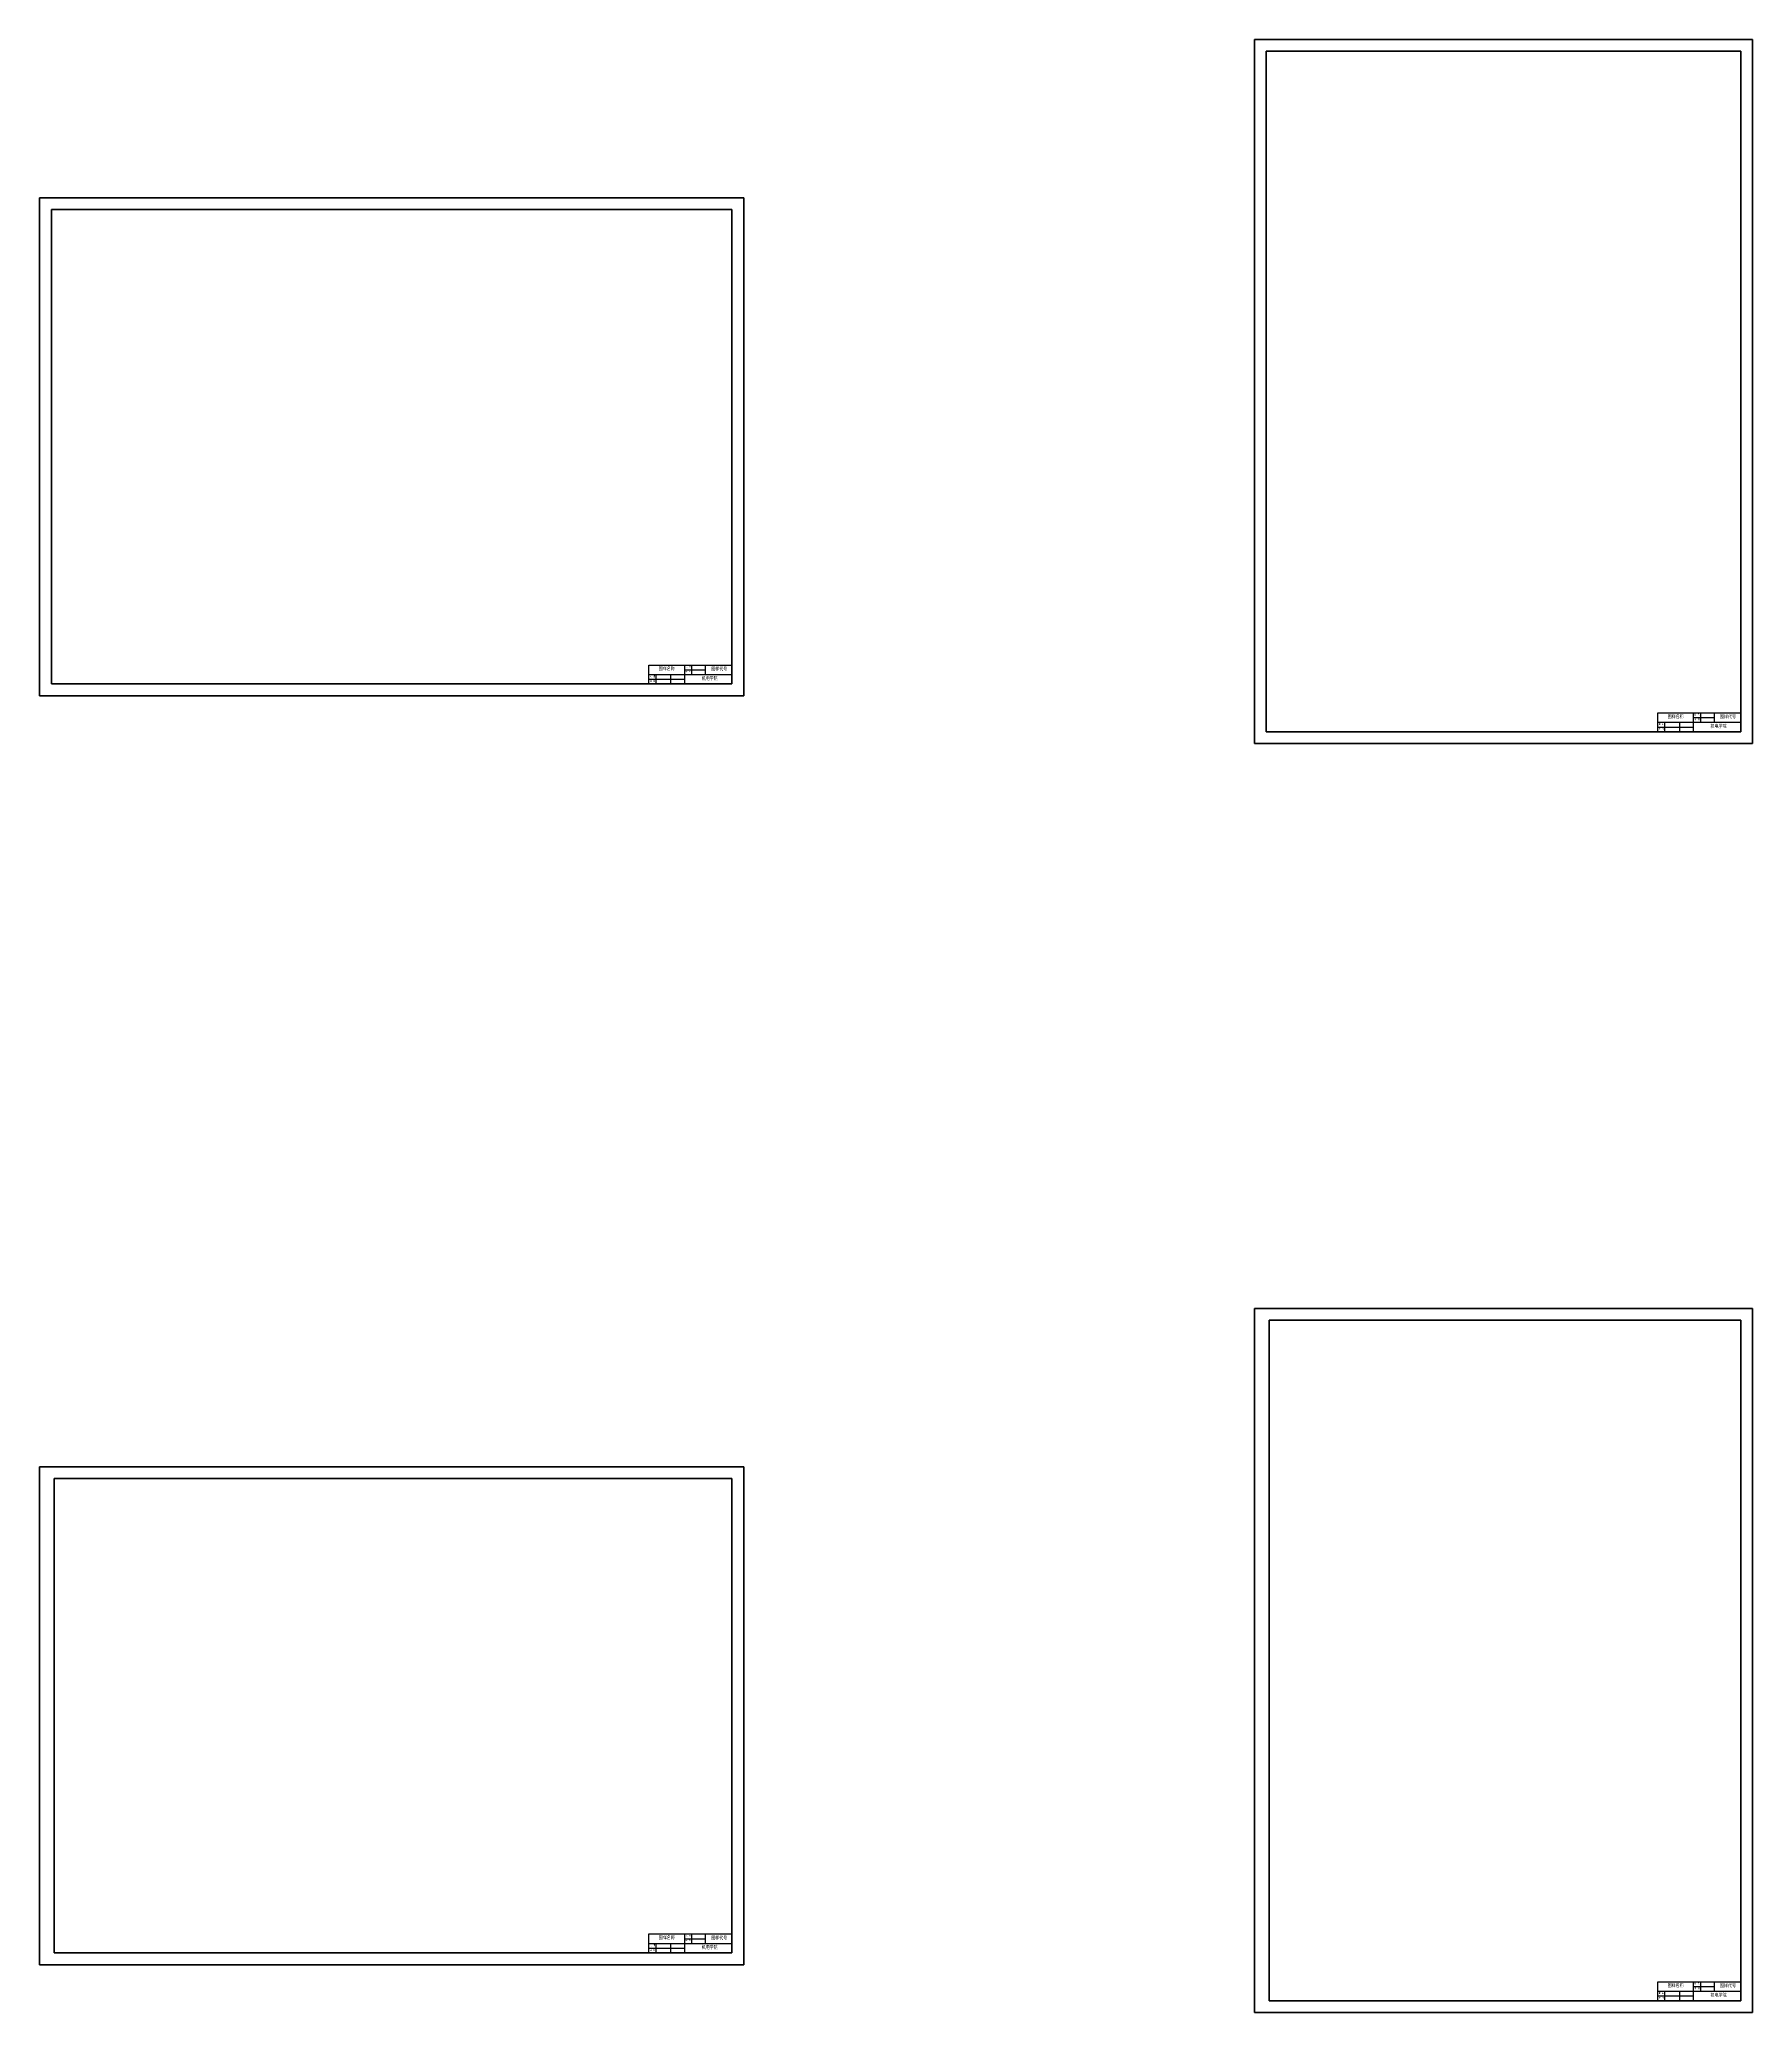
# Model space of a CAD drawing. Header units: millimetres. Extents: x 4452 to 7344, y -319 to 3013.
import ezdxf

# ---------------------------------------------------------------- set-up
doc = ezdxf.new("R2010")
doc.units = ezdxf.units.MM
doc.layers.add('总内框线', color=7, linetype='Continuous', lineweight=50)
doc.styles.add('字体2', font='gbenor.shx', dxfattribs={"width": 0.8, "bigfont": 'gbcbig.shx'})

msp = doc.modelspace()

# ---------------------------------------------------------------- linework, layer by layer
for p, q in [((5480.9, 1956.7), (5620.9, 1956.7)), ((5480.9, 1924.7), (5480.9, 1956.7)), ((5480.9, 1940.7), (5620.9, 1940.7)), ((5480.9, 1932.7), (5540.9, 1932.7)), ((5492.9, 1924.7), (5492.9, 1940.7)), ((5517.9, 1924.7), (5517.9, 1940.7)), ((5540.9, 1956.7), (5540.9, 1924.7)), ((5540.9, 1948.7), (5575.9, 1948.7)), ((5552.9, 1956.7), (5552.9, 1940.7)), ((5575.9, 1956.7), (5575.9, 1940.7)), ((7184.3, 1876), (7324.3, 1876)), ((7184.3, 1844), (7184.3, 1876)), ((7244.3, 1876), (7244.3, 1844)), ((7244.3, 1868), (7279.3, 1868)), ((7256.3, 1876), (7256.3, 1860)), ((7279.3, 1876), (7279.3, 1860)), ((7184.3, 1860), (7324.3, 1860)), ((7184.3, 1852), (7244.3, 1852)), ((7196.3, 1844), (7196.3, 1860)), ((7221.3, 1844), (7221.3, 1860)), ((5480.9, -186), (5620.9, -186)), ((5480.9, -218), (5480.9, -186)), ((5540.9, -186), (5540.9, -218)), ((5540.9, -194), (5575.9, -194)), ((5552.9, -186), (5552.9, -202)), ((5575.9, -186), (5575.9, -202)), ((5480.9, -202), (5620.9, -202)), ((5480.9, -210), (5540.9, -210)), ((5492.9, -218), (5492.9, -202)), ((5517.9, -218), (5517.9, -202)), ((7184.3, -266.7), (7324.3, -266.7)), ((7184.3, -298.7), (7184.3, -266.7)), ((7184.3, -282.7), (7324.3, -282.7)), ((7184.3, -290.7), (7244.3, -290.7)), ((7196.3, -298.7), (7196.3, -282.7)), ((7221.3, -298.7), (7221.3, -282.7)), ((7244.3, -266.7), (7244.3, -298.7)), ((7244.3, -274.7), (7279.3, -274.7)), ((7256.3, -266.7), (7256.3, -282.7)), ((7279.3, -266.7), (7279.3, -282.7))]:
    msp.add_line(p, q)
at = {"layer": '总内框线'}
for p, q in [((6503.3, 1824), (6503.3, 3013)), ((6503.3, 3013), (7344.3, 3013)), ((7344.3, 1824), (7344.3, 3013)), ((6523.3, 1844), (6523.3, 2993)), ((6523.3, 2993), (7324.3, 2993)), ((7324.3, 1844), (7324.3, 2993)), ((4451.9, 2745.7), (4451.9, 1904.7)), ((4451.9, 2745.7), (5640.9, 2745.7)), ((5640.9, 2745.7), (5640.9, 1904.7)), ((4471.9, 2725.7), (5620.9, 2725.7)), ((4471.9, 2725.7), (4471.9, 1924.7)), ((5620.9, 2725.7), (5620.9, 1924.7)), ((4451.9, 1904.7), (5640.9, 1904.7)), ((4471.9, 1924.7), (5620.9, 1924.7)), ((6523.3, 1844), (7324.3, 1844)), ((6503.3, 1824), (7344.3, 1824)), ((6503.3, -318.7), (6503.3, 870.3)), ((6503.3, 870.3), (7344.3, 870.3)), ((7344.3, -318.7), (7344.3, 870.3)), ((6528.3, -298.7), (6528.3, 850.3)), ((6528.3, 850.3), (7324.3, 850.3)), ((7324.3, -298.7), (7324.3, 850.3)), ((4451.9, 603), (4451.9, -238)), ((4451.9, 603), (5640.9, 603)), ((5640.9, 603), (5640.9, -238)), ((4476.9, 583), (4476.9, -218)), ((4476.9, 583), (5620.9, 583)), ((5620.9, 583), (5620.9, -218)), ((4476.9, -218), (5620.9, -218)), ((4451.9, -238), (5640.9, -238)), ((6528.3, -298.7), (7324.3, -298.7)), ((6503.3, -318.7), (7344.3, -318.7))]:
    msp.add_line(p, q, dxfattribs=at)

# ---------------------------------------------------------------- texts
at = {"width": 93.019, "attachment_point": 1, "style": '字体2'}
for s, insert, char_height in [('{\\fSimSun|b0|i0|c134|p2;制\u3000图}', (5482.9, 1938.8), 2.5), ('{\\fSimSun|b0|i0|c134|p2;图样名称}', (5497.6, 1953.7), 6), ('{\\fSimSun|b0|i0|c134|p2;材\u3000料}', (5542.9, 1946.8), 2.5), ('{\\fSimSun|b0|i0|c134|p2;比\u3000例}', (5542.9, 1954.8), 2.5), ('{\\fSimSun|b0|i0|c134|p2;机电学院}', (5570.1, 1937.4), 6), ('{\\fSimSun|b0|i0|c134|p2;图样代号}', (5586.1, 1953.3), 6), ('{\\fSimSun|b0|i0|c134|p2;审\u3000核}', (5482.9, 1930.8), 2.5), ('{\\fSimSun|b0|i0|c134|p2;图样名称}', (7201, 1873), 6), ('{\\fSimSun|b0|i0|c134|p2;材\u3000料}', (7246.3, 1866.1), 2.5), ('{\\fSimSun|b0|i0|c134|p2;比\u3000例}', (7246.3, 1874.1), 2.5), ('{\\fSimSun|b0|i0|c134|p2;图样代号}', (7289.5, 1872.6), 6), ('{\\fSimSun|b0|i0|c134|p2;制\u3000图}', (7186.3, 1858.1), 2.5), ('{\\fSimSun|b0|i0|c134|p2;审\u3000核}', (7186.3, 1850.1), 2.5), ('{\\fSimSun|b0|i0|c134|p2;机电学院}', (7273.5, 1856.7), 6), ('{\\fSimSun|b0|i0|c134|p2;图样名称}', (5497.6, -189), 6), ('{\\fSimSun|b0|i0|c134|p2;材\u3000料}', (5542.9, -195.9), 2.5), ('{\\fSimSun|b0|i0|c134|p2;比\u3000例}', (5542.9, -187.9), 2.5), ('{\\fSimSun|b0|i0|c134|p2;图样代号}', (5586.1, -189.4), 6), ('{\\fSimSun|b0|i0|c134|p2;制\u3000图}', (5482.9, -203.9), 2.5), ('{\\fSimSun|b0|i0|c134|p2;审\u3000核}', (5482.9, -211.9), 2.5), ('{\\fSimSun|b0|i0|c134|p2;机电学院}', (5570.1, -205.3), 6), ('{\\fSimSun|b0|i0|c134|p2;制\u3000图}', (7186.3, -284.6), 2.5), ('{\\fSimSun|b0|i0|c134|p2;审\u3000核}', (7186.3, -292.6), 2.5), ('{\\fSimSun|b0|i0|c134|p2;图样名称}', (7201, -269.7), 6), ('{\\fSimSun|b0|i0|c134|p2;材\u3000料}', (7246.3, -276.6), 2.5), ('{\\fSimSun|b0|i0|c134|p2;比\u3000例}', (7246.3, -268.6), 2.5), ('{\\fSimSun|b0|i0|c134|p2;机电学院}', (7273.5, -286), 6), ('{\\fSimSun|b0|i0|c134|p2;图样代号}', (7289.5, -270.1), 6)]:
    msp.add_mtext(s, dxfattribs=dict(at, insert=insert, char_height=char_height))

doc.saveas('drawing.dxf')
